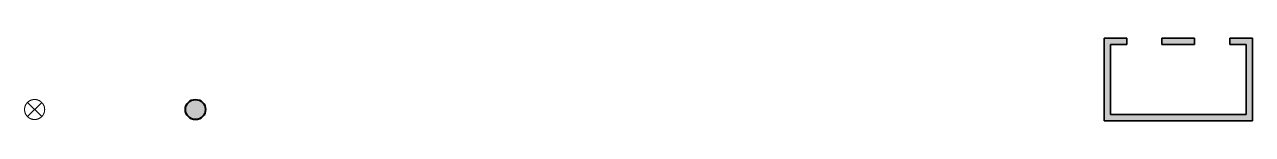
# Model space of a CAD drawing. Header units: millimetres. Extents: x 30500 to 192000, y 8450 to 78500.
# Drawn here: x 122201 to 171050, y 8450 to 11750 of the extents above; entities that cross this region are included whole.
import ezdxf

# ---------------------------------------------------------------- set-up
doc = ezdxf.new("R2010")
doc.units = ezdxf.units.MM
doc.linetypes.add('HIDDEN2', pattern=[4.7625, 3.175, -1.5875])
doc.layers.get('0').update_dxf_attribs({"lineweight": 20})
for name, color, linetype, lineweight in [('NDC_S-COLUMN', 4, 'Continuous', 40), ('NDC_S_HATCH COLUMN AND WALL', 251, 'Continuous', 13), ('NDC_S_HIDDEN', 8, 'HIDDEN2', 13), ('POD_Core wall_18.1(1F-3F)$0$NDC_S_WALL', 6, 'Continuous', 35)]:
    doc.layers.add(name, color=color, linetype=linetype, lineweight=lineweight)

# ---------------------------------------------------------------- blocks, each defined once
blk = doc.blocks.new('cottron')
at = {"layer": 'NDC_S_HATCH COLUMN AND WALL'}
h = blk.add_hatch(color=256, dxfattribs=at)
h.dxf.hatch_style = 1
h.paths.add_polyline_path([(-0.5, 0, 1), (0.5, 0, 1)])
at = {"layer": 'NDC_S-COLUMN', "ltscale": 0.005}
blk.add_circle((0, 0), 0.5, dxfattribs=at)
blk = doc.blocks.new('cottrondung')
at = {"layer": 'NDC_S_HIDDEN', "ltscale": 100}
for p, q in [((-0.354, 0.354), (0.354, -0.354)), ((0.354, 0.354), (-0.354, -0.354))]:
    blk.add_line(p, q, dxfattribs=at)
blk.add_circle((0, 0), 0.5, dxfattribs=at)

msp = doc.modelspace()

# ---------------------------------------------------------------- hatches: boundary and pattern name
at = {"layer": 'NDC_S_HATCH COLUMN AND WALL', "ltscale": 200}
h = msp.add_hatch(color=256, dxfattribs=at)
h.dxf.hatch_style = 1
h.paths.add_polyline_path([(168750, 11750), (167450, 11750), (167450, 11500), (168750, 11500)], flags=17)
h.paths.add_polyline_path([(171050, 11750), (170150, 11750), (170150, 11500), (170800, 11500), (170800, 8700), (165400, 8700), (165400, 11500), (166050, 11500), (166050, 11750), (165150, 11750), (165150, 8450), (171050, 8450)])

# ---------------------------------------------------------------- linework, layer by layer
at = {"layer": 'POD_Core wall_18.1(1F-3F)$0$NDC_S_WALL', "ltscale": 200}
for p, q in [((165150, 8450), (165150, 11750)), ((165150, 11750), (166050, 11750)), ((166050, 11750), (166050, 11500)), ((167450, 11750), (168750, 11750)), ((167450, 11750), (167450, 11500)), ((168750, 11750), (168750, 11500)), ((170150, 11750), (171050, 11750)), ((170150, 11750), (170150, 11500)), ((171050, 11750), (171050, 8450)), ((165400, 11500), (166050, 11500)), ((165400, 8700), (165400, 11500)), ((167450, 11500), (168750, 11500)), ((170150, 11500), (170800, 11500)), ((170800, 11500), (170800, 8700)), ((171050, 8450), (165150, 8450)), ((165400, 8700), (170800, 8700))]:
    msp.add_line(p, q, dxfattribs=at)

# ---------------------------------------------------------------- block references
at = {"xscale": 800, "yscale": 800}
for name, p, zscale in [('cottrondung', (122601, 8901), 1600), ('cottron', (129000, 8900), 800), ('cottron', (129000, 8900), 800), ('cottron', (129000, 8900), 800)]:
    msp.add_blockref(name, p, dxfattribs=dict(at, zscale=zscale))

doc.saveas('drawing.dxf')
